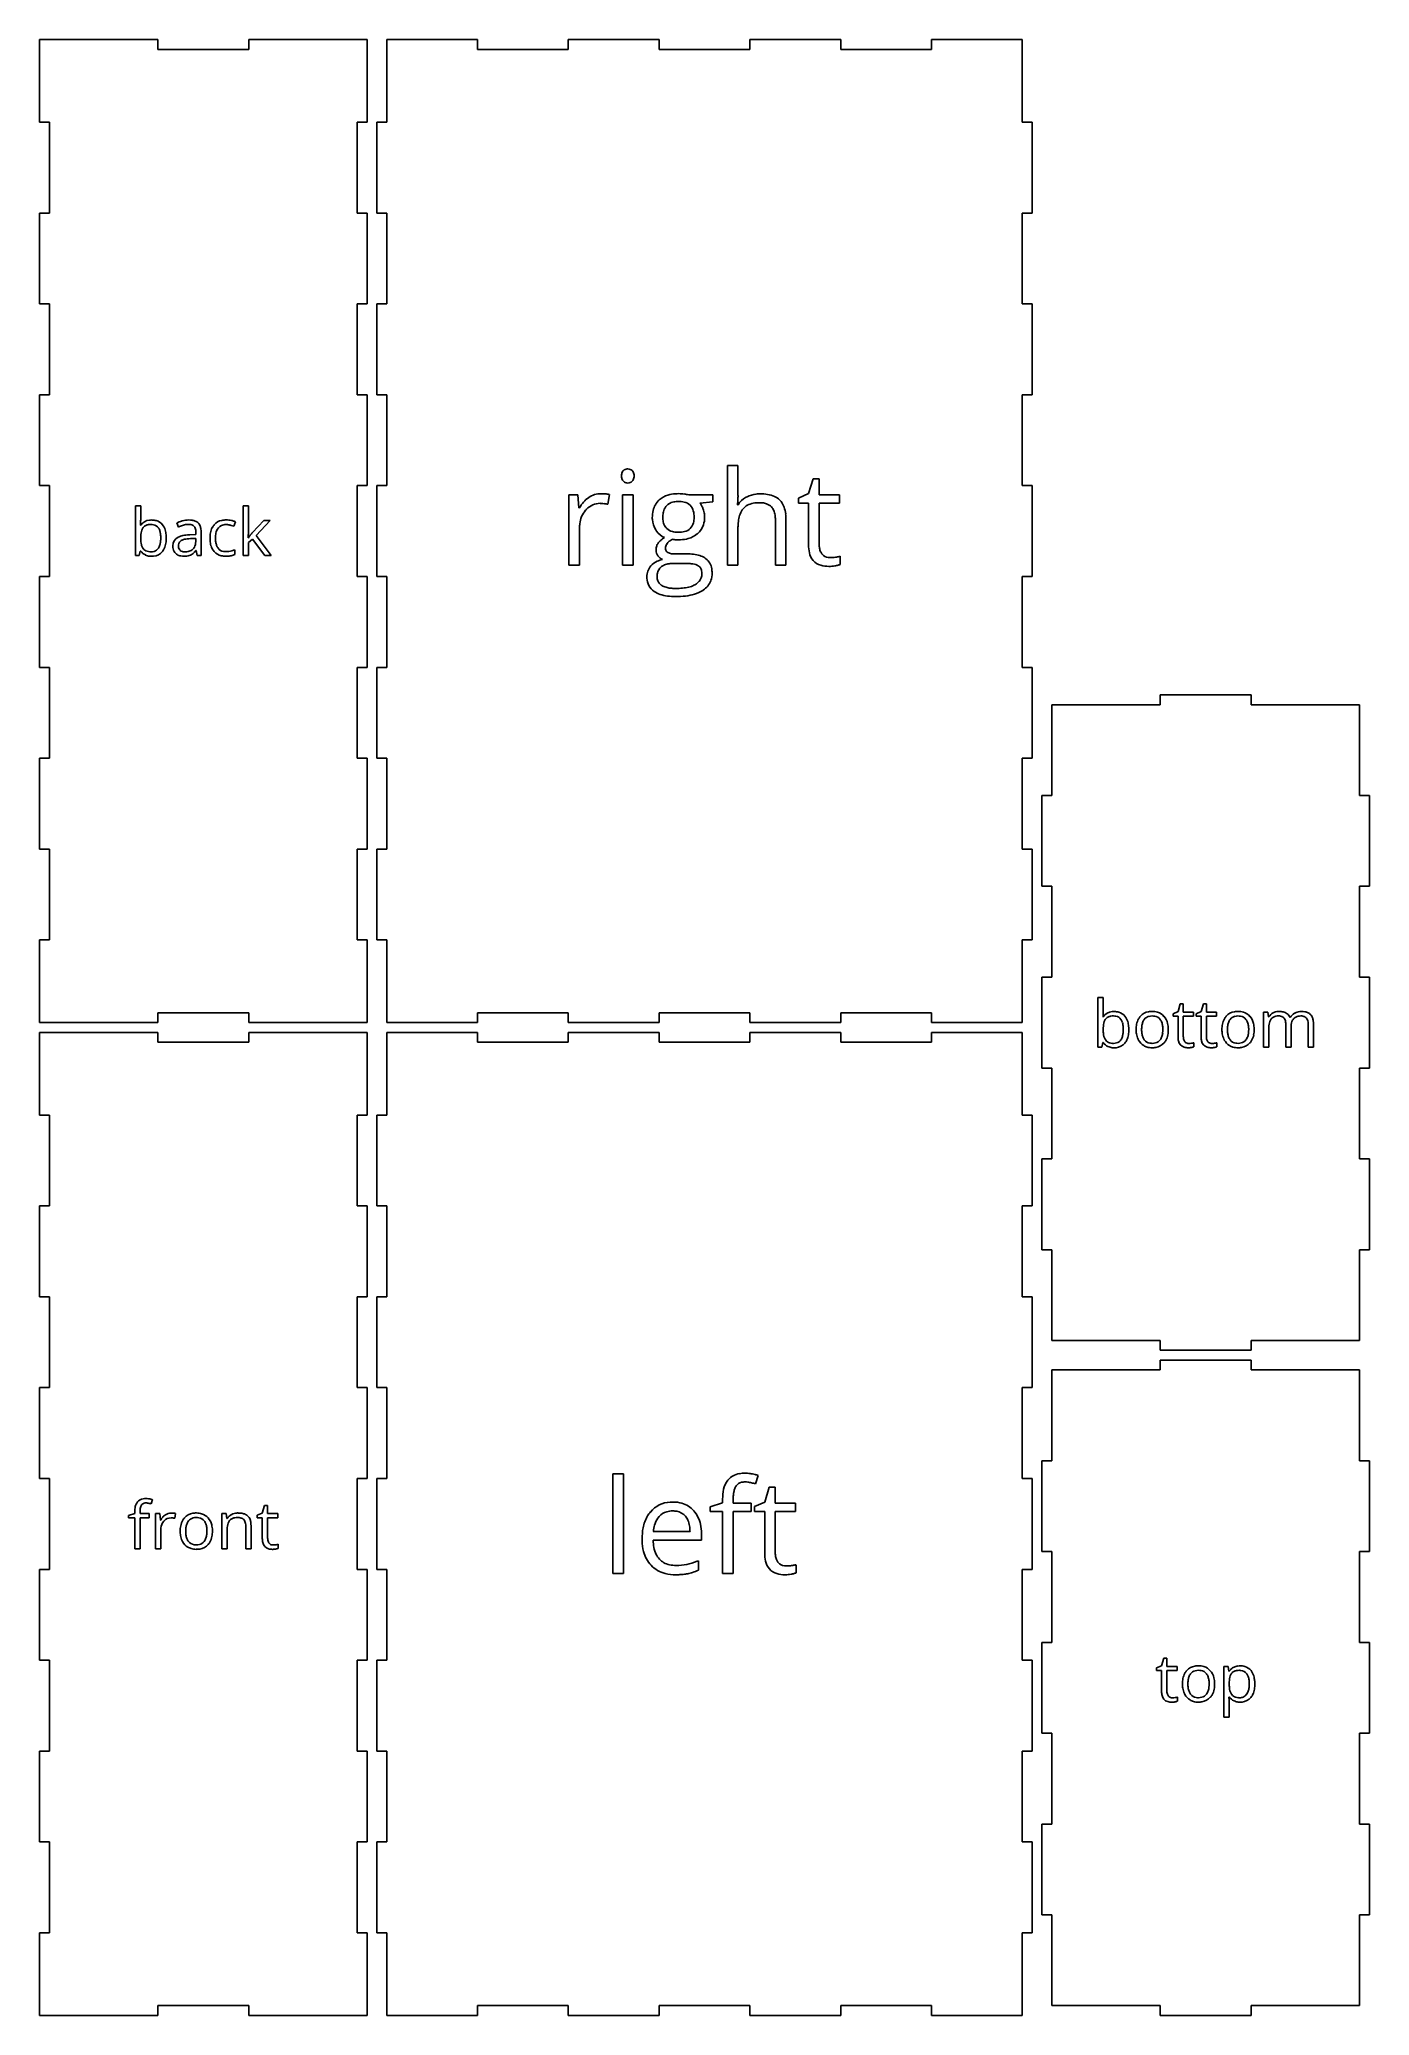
# Model space of a CAD drawing. Header units: millimetres. Extents: x 0 to 406, y 3 to 606.
import ezdxf

# ---------------------------------------------------------------- set-up
doc = ezdxf.new("R2010")
doc.units = ezdxf.units.MM

msp = doc.modelspace()

# ---------------------------------------------------------------- linework, layer by layer
at = {"layer": 'back_labelLayer'}
for p, q in [((29.27, 448.5), (29.27, 463.7)), ((29.27, 463.7), (30.89, 463.7)), ((30.89, 463.7), (30.89, 460)), ((42.42, 457.22), (41.92, 458.46)), ((59.79, 458.84), (59.29, 457.46)), ((62.17, 448.5), (62.17, 463.7)), ((62.17, 463.7), (63.77, 463.7)), ((63.77, 463.7), (63.77, 455.64)), ((65.05, 455.54), (68.51, 459.2)), ((70.43, 459.2), (66.09, 454.64)), ((68.51, 459.2), (70.43, 459.2)), ((30.81, 457.78), (30.89, 457.78)), ((45.91, 454.86), (47.72, 454.92)), ((47.69, 453.76), (46.06, 453.7)), ((47.69, 452.8), (47.69, 453.76)), ((47.72, 454.92), (47.72, 455.58)), ((49.31, 455.8), (49.31, 448.5)), ((63.69, 453.98), (63.77, 453.98)), ((64.99, 453.56), (63.77, 452.5)), ((63.77, 452.5), (63.77, 448.5)), ((68.77, 448.5), (64.99, 453.56)), ((66.09, 454.64), (70.73, 448.5)), ((30.43, 448.5), (29.27, 448.5)), ((30.77, 449.88), (30.43, 448.5)), ((30.89, 449.88), (30.77, 449.88)), ((47.78, 450.02), (47.71, 450.02)), ((48.11, 448.5), (47.78, 450.02)), ((49.31, 448.5), (48.11, 448.5)), ((59.63, 450.3), (59.63, 448.86)), ((63.77, 448.5), (62.17, 448.5)), ((70.73, 448.5), (68.77, 448.5))]:
    msp.add_line(p, q, dxfattribs=at)
for centre, radius, start, end in [((6.5, 459.66), 24.39, 355.72385, 358.1259), ((-2.91, 459.98), 33.8, 358.11232, 0.04844), ((33.91, 455.67), 3.69, 95.18351, 145.1109), ((34.24, 453.84), 5.54, 89.87435, 96.81452), ((34.3, 454.42), 4.95, 74.23934, 90.56238), ((34.62, 455.63), 3.71, 38.56314, 74.06703), ((45.47, 451.88), 7.47, 106.35686, 118.33497), ((45.79, 450.9), 8.51, 104.51619, 106.54897), ((45.56, 451.87), 7.51, 90.07145, 104.6521), ((45.59, 452.53), 6.85, 81.56798, 90.32489), ((45.98, 455.11), 4.24, 68.22734, 81.74941), ((46.53, 456.48), 2.76, 47.86834, 68.2934), ((46.62, 456.66), 2.57, 19.23309, 46.67413), ((56.48, 455.14), 4.2, 101.49129, 138.31339), ((56.99, 453.04), 6.36, 89.58919, 102.17878), ((57.02, 452.08), 7.32, 77.77024, 89.94753), ((56.89, 451.32), 8.09, 74.6797, 77.95785), ((57.63, 454.03), 5.28, 70.09453, 74.73866), ((58.35, 455.98), 3.21, 63.5034, 70.18612), ((58.69, 456.69), 2.41, 62.92823, 63.18844), ((10.66, 459.37), 20.22, 355.47152, 355.65297), ((43.38, 453.87), 12.49, 177.61767, 180.04256), ((41.61, 453.82), 10.72, 179.77627, 185.70752), ((39.62, 454.06), 8.73, 171.06679, 177.84568), ((37.38, 453.38), 6.47, 185.59246, 194.20509), ((36.01, 454.64), 5.07, 160.89262, 171.23345), ((33.85, 455.41), 2.78, 143.33824, 161.25599), ((33.33, 455.75), 2.16, 120.14029, 142.4249), ((33.64, 455.17), 2.82, 100.44693, 119.67008), ((33.98, 453.47), 4.56, 89.57312, 100.73241), ((34.04, 454.27), 3.75, 78.67812, 90.37497), ((34.36, 455.62), 2.36, 35.54084, 79.80113), ((34.09, 455.43), 2.69, 32.70347, 35.52413), ((33.37, 455.02), 3.52, 15.77792, 32.01515), ((31, 453.46), 5.99, 343.41714, 353.6369), ((31.04, 454.33), 5.95, 6.16486, 16.03965), ((27.43, 453.92), 9.58, 359.76809, 6.30953), ((27.72, 453.85), 9.29, 353.49349, 0.22056), ((33.78, 454.97), 4.78, 16.47093, 38.40752), ((32.5, 453.24), 6.14, 335.8306, 350.82548), ((31.35, 454.21), 7.32, 5.13385, 16.79735), ((29.19, 453.81), 9.5, 350.65629, 0.33803), ((28.29, 453.88), 10.41, 359.87794, 5.40936), ((43.53, 451.57), 2.81, 115.49046, 182.35681), ((44.93, 449), 5.74, 101.35682, 117.07987), ((47.18, 447.46), 10.86, 112.21223, 115.96409), ((44.17, 451.61), 1.73, 120.97341, 172.41798), ((46.11, 450.15), 7.97, 103.62265, 112.43201), ((44.58, 450.98), 2.49, 113.58864, 121.68046), ((45.18, 449.54), 4.05, 102.79956, 113.24332), ((46.06, 443.73), 11.13, 92.46963, 101.70649), ((45.49, 452.76), 5.28, 90.44845, 103.76656), ((45.91, 446.44), 7.23, 96.35454, 102.99531), ((46.45, 441.8), 11.9, 91.85648, 96.44783), ((45.46, 454.04), 4.01, 83.65063, 90.17533), ((46.38, 439.03), 15.83, 91.71645, 92.90962), ((45.63, 455.38), 2.65, 70.57162, 83.99289), ((45.97, 456.32), 1.65, 42.72956, 71.03804), ((45.83, 456.24), 1.81, 20.40943, 41.44793), ((44.83, 455.86), 2.88, 7.82727, 20.60415), ((43.57, 452.76), 4.12, 346.91776, 0.28245), ((43.07, 455.61), 4.66, 359.69333, 8.00356), ((42.52, 452.8), 5.16, 359.81747, 359.99941), ((45.13, 456.11), 4.16, 6.33791, 19.68155), ((42.93, 455.83), 6.38, 359.80266, 6.65837), ((61, 453.84), 8.94, 169.89785, 180.3689), ((61.85, 453.77), 9.8, 179.93884, 183.9815), ((59.21, 453.54), 7.15, 183.59138, 196.35395), ((57.88, 454.42), 5.78, 153.08751, 170.10514), ((56.7, 454.98), 4.47, 138.65501, 152.68535), ((62.69, 453.83), 8.96, 174.53097, 180.15496), ((61.58, 453.76), 7.85, 179.70414, 188.07437), ((59.19, 454.22), 5.44, 160.14185, 175.1368), ((58.75, 453.35), 4.99, 187.93153, 200.38853), ((56.66, 455.21), 2.72, 114.42658, 161.66328), ((56.91, 454.37), 3.6, 88.71939, 112.56677), ((56.99, 454.37), 3.59, 87.67499, 89.97492), ((56.93, 453.32), 4.65, 81.69102, 87.50792), ((56.64, 451.29), 6.7, 77.2999, 81.73453), ((56.24, 449.41), 8.61, 74.78015, 77.44977), ((56.62, 450.76), 7.21, 68.32944, 74.88313), ((11.08, 457.67), 52.74, 356.03291, 356.64428), ((-3.52, 458.65), 67.38, 356.02054, 356.05508), ((31.98, 456.45), 31.8, 356.6325, 357.491), ((44.56, 455.89), 19.21, 357.50419, 358.33068), ((52.97, 455.66), 10.8, 358.27389, 359.89273), ((71.6, 448.43), 9.6, 142.32339, 144.70752), ((76.71, 444.49), 16.05, 140.43311, 142.33658), ((83.37, 439.01), 24.68, 139.27989, 140.47033), ((91.07, 432.39), 34.83, 138.34177, 139.28771), ((33.81, 451.97), 3.59, 215.58503, 245.83616), ((34.67, 452.68), 3.67, 193.94303, 208.02184), ((33.58, 452.12), 2.44, 208.55363, 217.56051), ((33.49, 452.09), 2.35, 218.16905, 253.80471), ((34.08, 452.6), 4.28, 245.98019, 255.54556), ((33.93, 453.43), 3.77, 253.13824, 266.84833), ((34.22, 453.22), 4.92, 255.77554, 270.31854), ((34.05, 454.87), 5.21, 266.37757, 270.05105), ((34.09, 452.89), 3.23, 269.3869, 285.86305), ((34.26, 453.8), 5.5, 269.9226, 275.54817), ((34.52, 452.16), 3.84, 274.06401, 321.4081), ((34.33, 452.03), 2.33, 286.01629, 326.84974), ((33.17, 452.79), 3.72, 326.71051, 343.66618), ((33.96, 452.61), 4.56, 321.31613, 335.54363), ((44.8, 451.43), 4.08, 179.54573, 192.69494), ((43.43, 451.09), 2.66, 192.08276, 227.45208), ((43.5, 451.19), 2.79, 227.76893, 237.80502), ((43.74, 451.63), 3.29, 238.32731, 258.91836), ((44.98, 451.45), 2.56, 171.21219, 180.20582), ((44.74, 451.42), 2.32, 179.52657, 192.77872), ((43.95, 451.23), 1.51, 192.32645, 222.05799), ((43.9, 451.2), 1.44, 222.58046, 229.25462), ((44.09, 451.45), 1.76, 229.7837, 254.27244), ((44.09, 453.28), 4.97, 258.67196, 270.40475), ((44.36, 452.32), 2.68, 253.93967, 266.45337), ((44.13, 455.6), 7.3, 269.95389, 273.14911), ((44.44, 453.29), 3.65, 266.07823, 270.05906), ((44.48, 454.11), 4.46, 269.57921, 282.04135), ((44.25, 453.82), 5.51, 272.93352, 281.41391), ((44.6, 452.08), 3.74, 281.29794, 293.73138), ((44.8, 452.66), 2.98, 281.71209, 306.45939), ((44.87, 451.38), 2.99, 294.39327, 304.73716), ((44.95, 452.42), 2.71, 306.98808, 313.85599), ((44.08, 452.51), 4.37, 304.84854, 314.8531), ((44.93, 452.42), 2.71, 314.18921, 347.42698), ((42.43, 454.19), 6.72, 314.74451, 321.70717), ((56.86, 452.82), 4.69, 196.01666, 221.13493), ((56.39, 452.47), 4.11, 221.79763, 256.80205), ((57.22, 452.78), 3.36, 200.41836, 216.63925), ((56.58, 452.32), 2.57, 216.96952, 261.31031), ((56.87, 454.36), 6.06, 256.42438, 270.48899), ((56.87, 453.64), 3.92, 260.13595, 270.26921), ((56.85, 456.51), 6.79, 270.26584, 286.28914), ((56.93, 457.19), 8.89, 269.96551, 272.86431), ((57.07, 455.11), 6.8, 272.59804, 282.18785), ((57.54, 452.97), 4.61, 282.03443, 296.94545), ((56.44, 458.05), 8.38, 286.04606, 292.3654)]:
    msp.add_arc(centre, radius, start, end, dxfattribs=at)
at = {"layer": 'back_outsideCutPath'}
for p, q in [((0, 606), (0, 580.76)), ((8.41, 606), (0, 606)), ((36.14, 606), (8.41, 606)), ((36.14, 603), (36.14, 606)), ((63.86, 603), (36.14, 603)), ((100, 606), (63.86, 606)), ((63.86, 606), (63.86, 603)), ((100, 580.76), (100, 606)), ((0, 580.76), (3, 580.76)), ((3, 580.76), (3, 553.03)), ((97, 553.03), (97, 580.76)), ((97, 580.76), (100, 580.76)), ((3, 553.03), (0, 553.03)), ((0, 553.03), (0, 525.31)), ((100, 553.03), (97, 553.03)), ((100, 525.31), (100, 553.03)), ((0, 525.31), (3, 525.31)), ((3, 525.31), (3, 497.59)), ((97, 497.59), (97, 525.31)), ((97, 525.31), (100, 525.31)), ((3, 497.59), (0, 497.59)), ((0, 497.59), (0, 469.86)), ((100, 497.59), (97, 497.59)), ((100, 469.86), (100, 497.59)), ((0, 469.86), (3, 469.86)), ((3, 469.86), (3, 442.14)), ((97, 442.14), (97, 469.86)), ((97, 469.86), (100, 469.86)), ((3, 442.14), (0, 442.14)), ((0, 442.14), (0, 414.41)), ((100, 442.14), (97, 442.14)), ((100, 414.41), (100, 442.14)), ((0, 414.41), (3, 414.41)), ((3, 414.41), (3, 386.69)), ((97, 386.69), (97, 414.41)), ((97, 414.41), (100, 414.41)), ((3, 386.69), (0, 386.69)), ((0, 386.69), (0, 358.97)), ((100, 386.69), (97, 386.69)), ((100, 358.97), (100, 386.69)), ((0, 358.97), (3, 358.97)), ((3, 358.97), (3, 331.24)), ((97, 331.24), (97, 358.97)), ((97, 358.97), (100, 358.97)), ((3, 331.24), (0, 331.24)), ((0, 331.24), (0, 306)), ((100, 331.24), (97, 331.24)), ((100, 306), (100, 331.24)), ((36.14, 306), (36.14, 309)), ((36.14, 309), (63.86, 309)), ((63.86, 309), (63.86, 306)), ((0, 306), (36.14, 306)), ((63.86, 306), (91.59, 306)), ((91.59, 306), (100, 306))]:
    msp.add_line(p, q, dxfattribs=at)
at = {"layer": 'bottom_labelLayer'}
for p, q in [((323.1, 298.5), (323.1, 313.7)), ((323.1, 313.7), (324.72, 313.7)), ((324.72, 313.7), (324.72, 310)), ((324.64, 307.78), (324.72, 307.78)), ((346.02, 308.72), (347.55, 309.4)), ((346.02, 307.94), (346.02, 308.72)), ((347.55, 307.94), (346.02, 307.94)), ((347.55, 309.4), (348.24, 311.68)), ((347.55, 301.58), (347.55, 307.94)), ((348.24, 311.68), (349.17, 311.68)), ((349.17, 311.68), (349.17, 309.2)), ((349.17, 309.2), (352.28, 309.2)), ((352.28, 307.94), (349.17, 307.94)), ((349.17, 307.94), (349.17, 301.64)), ((352.28, 309.2), (352.28, 307.94)), ((353.08, 308.72), (354.61, 309.4)), ((353.08, 307.94), (353.08, 308.72)), ((354.61, 307.94), (353.08, 307.94)), ((354.61, 309.4), (355.3, 311.68)), ((354.61, 301.58), (354.61, 307.94)), ((355.3, 311.68), (356.23, 311.68)), ((356.23, 311.68), (356.23, 309.2)), ((356.23, 309.2), (359.34, 309.2)), ((359.34, 307.94), (356.23, 307.94)), ((356.23, 307.94), (356.23, 301.64)), ((359.34, 309.2), (359.34, 307.94)), ((373.64, 298.5), (373.64, 309.2)), ((373.64, 309.2), (374.96, 309.2)), ((374.96, 309.2), (375.22, 307.74)), ((375.22, 307.74), (375.3, 307.74)), ((381.74, 307.58), (381.82, 307.58)), ((375.26, 304.12), (375.26, 298.5)), ((380.45, 298.5), (380.45, 305.46)), ((382.07, 304.48), (382.07, 298.5)), ((387.28, 298.5), (387.28, 305.46)), ((388.9, 305.48), (388.9, 298.5)), ((324.26, 298.5), (323.1, 298.5)), ((324.6, 299.88), (324.26, 298.5)), ((324.72, 299.88), (324.6, 299.88)), ((352.36, 299.84), (352.36, 298.6)), ((359.42, 299.84), (359.42, 298.6)), ((375.26, 298.5), (373.64, 298.5)), ((382.07, 298.5), (380.45, 298.5)), ((388.9, 298.5), (387.28, 298.5))]:
    msp.add_line(p, q, dxfattribs=at)
for centre, radius, start, end in [((304.49, 309.37), 20.22, 355.47152, 355.65297), ((300.33, 309.66), 24.39, 355.72385, 358.1259), ((290.92, 309.98), 33.8, 358.11232, 0.04844), ((327.74, 305.67), 3.69, 95.18351, 145.1109), ((327.16, 305.75), 2.16, 120.14029, 142.4249), ((327.47, 305.17), 2.82, 100.44693, 119.67008), ((327.81, 303.47), 4.56, 89.57312, 100.73241), ((328.07, 303.84), 5.54, 89.87435, 96.81452), ((327.87, 304.27), 3.75, 78.67812, 90.37497), ((328.13, 304.42), 4.95, 74.23934, 90.56238), ((328.19, 305.62), 2.36, 35.54084, 79.80113), ((328.46, 305.63), 3.71, 38.56314, 74.06703), ((327.61, 304.97), 4.78, 16.47093, 38.40752), ((339.41, 304.95), 4.48, 138.17596, 150.22871), ((339.25, 305.07), 4.29, 99.17593, 137.98328), ((339.29, 305.4), 2.58, 103.46852, 142.31188), ((339.67, 303.1), 6.3, 89.73264, 100.07599), ((339.62, 304.16), 3.86, 89.48059, 103.88052), ((339.67, 303.93), 4.09, 79.34535, 90.3175), ((339.76, 303.95), 5.45, 73.52227, 90.56922), ((339.99, 305.32), 2.67, 37.95776, 80.40062), ((340.07, 305.11), 4.24, 41.14457, 73.21338), ((339.46, 304.59), 5.05, 13.50143, 41.07035), ((365.61, 304.95), 4.48, 138.17596, 150.22871), ((365.46, 305.07), 4.29, 99.17593, 137.98328), ((365.49, 305.4), 2.58, 103.46852, 142.31188), ((365.87, 303.1), 6.3, 89.73264, 100.07599), ((365.82, 304.16), 3.86, 89.48059, 103.88052), ((365.88, 303.93), 4.09, 79.34535, 90.3175), ((365.96, 303.95), 5.45, 73.52227, 90.56922), ((366.19, 305.32), 2.67, 37.95776, 80.40062), ((366.28, 305.11), 4.24, 41.14457, 73.21338), ((365.67, 304.59), 5.05, 13.50143, 41.07035), ((378.04, 306.12), 3.19, 117.12096, 149.54236), ((377.65, 305.81), 2.12, 123.70204, 142.30222), ((377.86, 305.44), 2.55, 101.15465, 123.06555), ((378.37, 305.55), 3.85, 93.83433, 117.50721), ((378.17, 304), 4.03, 89.55731, 101.48322), ((378.46, 304.75), 4.65, 89.96616, 94.28315), ((378.2, 304.23), 3.8, 85.52376, 90.07935), ((378.51, 304.09), 5.31, 77.55722, 90.55131), ((378.31, 305.33), 2.69, 72.36011, 85.9562), ((378.62, 306.27), 1.7, 41.06109, 72.89934), ((379, 306.21), 3.13, 52.70272, 78.00538), ((379.18, 306.54), 2.77, 22.20979, 51.49706), ((384.76, 305.9), 3.38, 119.40418, 150.18287), ((384.45, 305.78), 2.15, 122.35973, 140.28841), ((385.13, 305.33), 4.07, 118.2585, 120.06304), ((385.13, 305.29), 4.1, 95.86351, 117.96932), ((384.69, 305.35), 2.63, 101.00322, 121.78405), ((385, 303.85), 4.17, 89.56215, 101.29615), ((385.27, 304.28), 5.12, 89.91969, 96.26176), ((385.04, 304.26), 3.76, 85.81445, 90.06853), ((385.31, 303.76), 5.64, 79.93611, 90.38036), ((385.14, 305.33), 2.69, 72.63954, 86.25681), ((385.45, 306.26), 1.71, 41.04081, 73.17926), ((385.69, 305.8), 3.57, 62.97234, 80.1665), ((386.08, 306.6), 2.67, 44.22902, 62.62291), ((385.97, 306.55), 2.79, 19.56121, 43.31613), ((337.21, 303.87), 12.49, 177.61767, 180.04256), ((335.44, 303.82), 10.72, 179.77627, 185.70752), ((333.45, 304.06), 8.73, 171.06679, 177.84568), ((331.21, 303.38), 6.47, 185.59246, 194.20509), ((329.84, 304.64), 5.07, 160.89262, 171.23345), ((328.51, 302.68), 3.67, 193.94303, 208.02184), ((327.68, 305.41), 2.78, 143.33824, 161.25599), ((327.92, 305.43), 2.69, 32.70347, 35.52413), ((327, 302.79), 3.72, 326.71051, 343.66618), ((327.2, 305.02), 3.52, 15.77792, 32.01515), ((324.83, 303.46), 5.99, 343.41714, 353.6369), ((324.87, 304.33), 5.95, 6.16486, 16.03965), ((321.56, 303.85), 9.29, 353.49349, 0.22056), ((321.27, 303.92), 9.58, 359.76809, 6.30953), ((326.33, 303.24), 6.14, 335.8306, 350.82548), ((325.18, 304.21), 7.32, 5.13385, 16.79735), ((323.02, 303.81), 9.5, 350.65629, 0.33803), ((322.12, 303.88), 10.41, 359.87794, 5.40936), ((343.18, 303.92), 8.42, 169.2443, 180.38808), ((342.87, 303.83), 8.11, 179.77447, 189.09328), ((340.79, 303.48), 6, 188.91025, 205.31715), ((340.32, 304.48), 5.5, 150.71116, 169.46954), ((345.01, 303.9), 8.57, 173.00861, 180.24637), ((344.65, 303.82), 8.21, 179.70596, 187.91608), ((341.91, 304.29), 5.44, 162.0653, 173.16748), ((341.64, 303.39), 5.17, 187.76393, 200.09769), ((339.92, 304.96), 3.35, 142.90256, 162.37497), ((339.98, 302.78), 3.4, 200.08459, 216.91315), ((339.44, 304.93), 3.34, 20.02571, 37.43506), ((339.31, 302.83), 3.48, 323.00893, 342.63905), ((337.79, 304.33), 5.1, 7.744, 20.06902), ((337.32, 303.48), 5.58, 342.36157, 353.75375), ((334.83, 303.9), 8.09, 359.70755, 7.89728), ((334.37, 303.83), 8.54, 353.53632, 0.20141), ((339.04, 303.24), 5.5, 330.2507, 349.41165), ((337.11, 303.97), 7.48, 1.12773, 13.88), ((336.22, 303.81), 8.37, 349.17619, 0.38626), ((335.08, 303.86), 9.51, 359.99186, 1.54194), ((352.65, 301.52), 5.1, 179.35511, 192.84776), ((352.44, 301.62), 3.26, 179.64168, 189.75056), ((359.71, 301.52), 5.1, 179.35511, 192.84776), ((359.5, 301.62), 3.26, 179.64168, 189.75056), ((369.38, 303.92), 8.42, 169.2443, 180.38808), ((369.07, 303.83), 8.11, 179.77447, 189.09328), ((366.99, 303.48), 6, 188.91025, 205.31715), ((366.52, 304.48), 5.5, 150.71116, 169.46954), ((371.21, 303.9), 8.57, 173.00861, 180.24637), ((370.85, 303.82), 8.21, 179.70596, 187.91608), ((368.11, 304.29), 5.44, 162.0653, 173.16748), ((367.84, 303.39), 5.17, 187.76393, 200.09769), ((366.12, 304.96), 3.35, 142.90256, 162.37497), ((366.18, 302.78), 3.4, 200.08459, 216.91315), ((365.64, 304.93), 3.34, 20.02571, 37.43506), ((365.51, 302.83), 3.48, 323.00893, 342.63905), ((363.99, 304.33), 5.1, 7.744, 20.06902), ((363.52, 303.48), 5.58, 342.36157, 353.75375), ((361.03, 303.9), 8.09, 359.70755, 7.89728), ((360.58, 303.83), 8.54, 353.53632, 0.20141), ((365.24, 303.24), 5.5, 330.2507, 349.41165), ((363.31, 303.97), 7.48, 1.12773, 13.88), ((362.42, 303.81), 8.37, 349.17619, 0.38626), ((361.28, 303.86), 9.51, 359.99186, 1.54194), ((383.41, 304.26), 8.15, 171.30421, 178.35015), ((386.54, 304.12), 11.29, 178.09761, 180.02529), ((380.12, 304.77), 4.82, 161.02347, 171.44689), ((378.14, 305.48), 2.72, 143.07697, 161.39139), ((378.41, 306.12), 1.96, 20.70715, 40.02174), ((377.43, 305.75), 3, 7.98646, 20.79498), ((375.67, 305.49), 4.78, 359.69482, 8.14715), ((389.2, 304.52), 7.13, 172.37767, 180.18295), ((390.94, 304.48), 8.87, 179.89322, 180.00075), ((386.5, 304.89), 4.4, 160.87316, 172.52725), ((384.88, 305.47), 2.68, 140.97653, 161.16994), ((385.23, 306.12), 1.96, 20.70715, 40.02174), ((384.26, 305.75), 3, 7.98646, 20.79498), ((382.5, 305.49), 4.78, 359.69482, 8.14715), ((384.27, 305.91), 4.6, 7.50419, 19.96454), ((381.46, 305.52), 7.44, 359.71075, 7.69071), ((327.64, 301.97), 3.59, 215.58503, 245.83616), ((327.41, 302.12), 2.44, 208.55363, 217.56051), ((327.32, 302.09), 2.35, 218.16905, 253.80471), ((327.91, 302.6), 4.28, 245.98019, 255.54556), ((327.76, 303.43), 3.77, 253.13824, 266.84833), ((328.05, 303.22), 4.92, 255.77554, 270.31854), ((327.88, 304.87), 5.21, 266.37757, 270.05105), ((327.92, 302.89), 3.23, 269.3869, 285.86305), ((328.09, 303.8), 5.5, 269.9226, 275.54817), ((328.35, 302.16), 3.84, 274.06401, 321.4081), ((328.16, 302.03), 2.33, 286.01629, 326.84974), ((327.79, 302.61), 4.56, 321.31613, 335.54363), ((340.17, 303.22), 5.33, 205.65598, 208.4461), ((339.37, 302.73), 4.39, 207.7947, 238.6758), ((339.42, 302.84), 4.51, 238.81154, 253.24285), ((339.37, 302.35), 2.66, 217.30095, 261.70991), ((339.59, 303.51), 5.21, 253.5437, 270.41824), ((339.65, 303.69), 4.03, 260.50331, 270.24769), ((339.66, 304.6), 6.29, 269.75028, 279.80332), ((339.71, 303.43), 3.77, 269.44816, 284.72556), ((340.01, 302.32), 2.62, 284.56624, 322.63339), ((340.06, 302.67), 4.32, 278.89592, 317.99791), ((339.91, 302.79), 4.52, 318.14397, 329.75663), ((350.09, 300.83), 2.45, 190.38177, 253.87724), ((351.29, 301.42), 2.09, 189.54797, 205.78734), ((350.81, 301.2), 1.57, 206.12941, 221.4084), ((350.59, 302.54), 4.23, 253.78479, 270.88525), ((350.76, 301.16), 1.51, 221.59491, 262.35053), ((350.89, 301.81), 2.17, 261.32662, 270.19128), ((350.66, 302.46), 4.16, 270.00336, 270.76063), ((350.63, 303.36), 5.05, 270.89325, 275.5484), ((350.9, 304.97), 5.32, 269.88034, 278.30282), ((350.45, 305.32), 7.03, 275.52601, 279.29397), ((350.61, 304.37), 6.06, 279.18621, 280.11426), ((350.95, 304.56), 4.91, 278.4159, 279.00766), ((350.88, 302.9), 4.56, 280.007, 283.37354), ((350.36, 308.37), 8.77, 278.95897, 280.51039), ((351.29, 301.2), 2.82, 283.30699, 288.11976), ((350.93, 305.31), 5.66, 280.48475, 282.62685), ((351.43, 303.1), 3.39, 282.58762, 285.57953), ((351.68, 300.04), 1.59, 287.98884, 295.3048), ((351.68, 302.17), 2.43, 285.72319, 286.25667), ((357.15, 300.83), 2.45, 190.38177, 253.87724), ((358.35, 301.42), 2.09, 189.54797, 205.78734), ((357.87, 301.2), 1.57, 206.12941, 221.4084), ((357.65, 302.54), 4.23, 253.78479, 270.88525), ((357.82, 301.16), 1.51, 221.59491, 262.35053), ((357.95, 301.81), 2.17, 261.32662, 270.19128), ((357.72, 302.46), 4.16, 270.00336, 270.76063), ((357.69, 303.36), 5.05, 270.89325, 275.5484), ((357.96, 304.97), 5.32, 269.88034, 278.30282), ((357.51, 305.32), 7.03, 275.52601, 279.29397), ((357.67, 304.37), 6.06, 279.18621, 280.11426), ((358.01, 304.56), 4.91, 278.4159, 279.00766), ((357.95, 302.9), 4.56, 280.007, 283.37354), ((357.42, 308.37), 8.77, 278.95897, 280.51039), ((358.35, 301.2), 2.82, 283.30699, 288.11976), ((357.99, 305.31), 5.66, 280.48475, 282.62685), ((358.49, 303.1), 3.39, 282.58762, 285.57953), ((358.74, 300.04), 1.59, 287.98884, 295.3048), ((358.74, 302.17), 2.43, 285.72319, 286.25667), ((366.37, 303.22), 5.33, 205.65598, 208.4461), ((365.57, 302.73), 4.39, 207.7947, 238.6758), ((365.62, 302.84), 4.51, 238.81154, 253.24285), ((365.57, 302.35), 2.66, 217.30095, 261.70991), ((365.8, 303.51), 5.21, 253.5437, 270.41824), ((365.86, 303.69), 4.03, 260.50331, 270.24769), ((365.86, 304.6), 6.29, 269.75028, 279.80332), ((365.91, 303.43), 3.77, 269.44816, 284.72556), ((366.21, 302.32), 2.62, 284.56624, 322.63339), ((366.26, 302.67), 4.32, 278.89592, 317.99791), ((366.11, 302.79), 4.52, 318.14397, 329.75663)]:
    msp.add_arc(centre, radius, start, end, dxfattribs=at)
at = {"layer": 'bottom_outsideCutPath'}
for p, q in [((369.86, 406), (342.14, 406)), ((342.14, 406), (342.14, 403)), ((369.86, 403), (369.86, 406)), ((309, 403), (309, 375.31)), ((314.41, 403), (309, 403)), ((342.14, 403), (314.41, 403)), ((403, 403), (369.86, 403)), ((403, 375.31), (403, 403)), ((309, 375.31), (306, 375.31)), ((306, 375.31), (306, 347.59)), ((406, 375.31), (403, 375.31)), ((406, 347.59), (406, 375.31)), ((306, 347.59), (309, 347.59)), ((309, 347.59), (309, 319.86)), ((403, 319.86), (403, 347.59)), ((403, 347.59), (406, 347.59)), ((309, 319.86), (306, 319.86)), ((306, 319.86), (306, 292.14)), ((406, 319.86), (403, 319.86)), ((406, 292.14), (406, 319.86)), ((306, 292.14), (309, 292.14)), ((309, 292.14), (309, 264.41)), ((403, 264.41), (403, 292.14)), ((403, 292.14), (406, 292.14)), ((309, 264.41), (306, 264.41)), ((306, 264.41), (306, 236.69)), ((406, 264.41), (403, 264.41)), ((406, 236.69), (406, 264.41)), ((306, 236.69), (309, 236.69)), ((309, 236.69), (309, 209)), ((403, 209), (403, 236.69)), ((403, 236.69), (406, 236.69)), ((309, 209), (342.14, 209)), ((342.14, 209), (342.14, 206)), ((342.14, 206), (369.86, 206)), ((369.86, 206), (369.86, 209)), ((369.86, 209), (397.59, 209)), ((397.59, 209), (403, 209))]:
    msp.add_line(p, q, dxfattribs=at)
at = {"layer": 'front_labelLayer'}
for p, q in [((29.09, 156.21), (29.09, 156.8)), ((30.71, 156.84), (30.71, 156.15)), ((34.53, 160.41), (34.11, 159.11)), ((68.02, 156.34), (68.71, 158.63)), ((68.71, 158.63), (69.64, 158.63)), ((69.64, 158.63), (69.64, 156.15)), ((27.17, 155.62), (29.09, 156.21)), ((27.17, 154.89), (27.17, 155.62)), ((29.09, 154.89), (27.17, 154.89)), ((29.09, 145.45), (29.09, 154.89)), ((30.71, 156.15), (33.43, 156.15)), ((33.43, 154.89), (30.71, 154.89)), ((30.71, 154.89), (30.71, 145.45)), ((33.43, 156.15), (33.43, 154.89)), ((35.39, 145.45), (35.39, 156.15)), ((35.39, 156.15), (36.72, 156.15)), ((36.72, 156.15), (36.91, 154.17)), ((36.91, 154.17), (36.99, 154.17)), ((37.01, 151.19), (37.01, 145.45)), ((41.55, 156.23), (41.32, 154.72)), ((55.63, 145.45), (55.63, 156.15)), ((55.63, 156.15), (56.95, 156.15)), ((56.95, 156.15), (57.21, 154.68)), ((57.21, 154.68), (57.29, 154.68)), ((57.25, 151.06), (57.25, 145.45)), ((62.95, 145.45), (62.95, 152.37)), ((64.58, 152.43), (64.58, 145.45)), ((66.49, 155.67), (68.02, 156.34)), ((66.49, 154.89), (66.49, 155.67)), ((68.02, 154.89), (66.49, 154.89)), ((68.02, 148.52), (68.02, 154.89)), ((69.64, 156.15), (72.75, 156.15)), ((72.75, 154.89), (69.64, 154.89)), ((69.64, 154.89), (69.64, 148.59)), ((72.75, 156.15), (72.75, 154.89)), ((30.71, 145.45), (29.09, 145.45)), ((37.01, 145.45), (35.39, 145.45)), ((57.25, 145.45), (55.63, 145.45)), ((64.58, 145.45), (62.95, 145.45)), ((72.83, 146.78), (72.83, 145.54))]:
    msp.add_line(p, q, dxfattribs=at)
for centre, radius, start, end in [((35.66, 156.88), 6.57, 167.5776, 180.65867), ((32.57, 157.6), 3.4, 141.7434, 168.23221), ((32.06, 157.86), 2.84, 98.25515, 139.62033), ((36.27, 156.94), 5.56, 171.6528, 178.43834), ((38.36, 156.85), 7.65, 178.19737, 180.02317), ((34.05, 157.27), 3.31, 161.84378, 171.78468), ((32.69, 157.73), 1.88, 145.06887, 162.18019), ((32.29, 157.98), 1.4, 102.76774, 144.33802), ((32.51, 155.82), 4.93, 89.6697, 99.93144), ((32.49, 157.23), 2.19, 89.48594, 103.41971), ((32.49, 155.93), 3.49, 83.07604, 89.79272), ((32.51, 155.53), 5.22, 81.56408, 89.70176), ((32.28, 154.21), 5.21, 76.51834, 83.0217), ((32.14, 152.97), 7.81, 75.97398, 81.65649), ((31.67, 151.62), 7.87, 71.96134, 76.59185), ((31.51, 150.36), 10.49, 73.29638, 76.0946), ((41.76, 151.48), 5.47, 139.41393, 150.60329), ((41.93, 151.2), 4.92, 173.69079, 180.08825), ((40.72, 151.38), 3.7, 138.95758, 174.54223), ((40.78, 152.32), 4.18, 124.23216, 139.41609), ((40.82, 151.29), 3.84, 135.62086, 138.83781), ((40.13, 152.06), 2.81, 89.63353, 137.08808), ((40.25, 153.11), 3.23, 89.67967, 124.44056), ((40.15, 151.07), 3.8, 87.34374, 89.96598), ((40.29, 148.9), 7.44, 84.99229, 90.12809), ((40.08, 149.9), 4.98, 81.58843, 87.19164), ((39.77, 147.75), 7.14, 77.44538, 81.63601), ((40.46, 150.91), 5.43, 78.48919, 85.0266), ((51.37, 150.86), 8.42, 169.2443, 180.38808), ((51.06, 150.78), 8.11, 179.77447, 189.09328), ((48.51, 151.43), 5.5, 150.71116, 169.46954), ((47.6, 151.9), 4.48, 138.17596, 150.22871), ((47.45, 152.01), 4.29, 99.17593, 137.98328), ((53.2, 150.84), 8.57, 173.00861, 180.24637), ((52.84, 150.77), 8.21, 179.70596, 187.91608), ((50.1, 151.24), 5.44, 162.0653, 173.16748), ((48.12, 151.9), 3.35, 142.90256, 162.37497), ((47.49, 152.34), 2.58, 103.46852, 142.31188), ((47.87, 150.05), 6.3, 89.73264, 100.07599), ((47.81, 151.11), 3.86, 89.48059, 103.88052), ((47.87, 150.88), 4.09, 79.34535, 90.3175), ((47.95, 150.9), 5.45, 73.52227, 90.56922), ((48.18, 152.27), 2.67, 37.95776, 80.40062), ((48.27, 152.06), 4.24, 41.14457, 73.21338), ((47.63, 151.88), 3.34, 20.02571, 37.43506), ((45.98, 151.27), 5.1, 7.744, 20.06902), ((43.02, 150.85), 8.09, 359.70755, 7.89728), ((42.57, 150.78), 8.54, 353.53632, 0.20141), ((47.66, 151.53), 5.05, 13.50143, 41.07035), ((45.3, 150.92), 7.48, 1.12773, 13.88), ((44.41, 150.75), 8.37, 349.17619, 0.38626), ((43.27, 150.81), 9.51, 359.99186, 1.54194), ((67.64, 151.07), 10.39, 178.08104, 180.02366), ((64.91, 151.19), 7.66, 171.17659, 178.32176), ((60.06, 152.93), 3.28, 116.94429, 147.65256), ((61.91, 151.67), 4.61, 159.95343, 171.38011), ((60.07, 152.36), 2.65, 140.15191, 160.31465), ((59.76, 152.57), 2.29, 118.54395, 139.1927), ((60.4, 152.36), 3.95, 115.80725, 117.60677), ((60.11, 151.88), 3.05, 100.11763, 118.16026), ((60.58, 151.95), 4.39, 94.32267, 115.54545), ((60.46, 150.06), 4.91, 89.5933, 100.37179), ((60.68, 151.04), 5.31, 89.95788, 94.71092), ((60.5, 150.67), 4.3, 84.01975, 90.15109), ((60.73, 149.94), 6.4, 80.55855, 90.35382), ((60.67, 152.05), 2.9, 71.08279, 84.3691), ((61.03, 153.07), 1.83, 43.3791, 71.53861), ((61.13, 152.26), 4.05, 65.10943, 80.76382), ((60.93, 153.02), 1.93, 22.70245, 42.34195), ((60.07, 152.67), 2.86, 8.49312, 22.658), ((61.6, 153.3), 2.91, 46.55845, 64.87823), ((58.37, 152.4), 4.58, 359.67143, 8.68772), ((61.63, 153.41), 2.81, 19.38488, 45.59971), ((60.01, 152.8), 4.55, 6.96336, 19.83633), ((57.5, 152.46), 7.07, 359.76314, 7.21157), ((48.98, 150.42), 6, 188.91025, 205.31715), ((48.36, 150.17), 5.33, 205.65598, 208.4461), ((47.56, 149.67), 4.39, 207.7947, 238.6758), ((49.83, 150.33), 5.17, 187.76393, 200.09769), ((48.17, 149.73), 3.4, 200.08459, 216.91315), ((47.62, 149.79), 4.51, 238.81154, 253.24285), ((47.57, 149.29), 2.66, 217.30095, 261.70991), ((47.79, 150.46), 5.21, 253.5437, 270.41824), ((47.85, 150.63), 4.03, 260.50331, 270.24769), ((47.85, 151.55), 6.29, 269.75028, 279.80332), ((47.9, 150.37), 3.77, 269.44816, 284.72556), ((48.2, 149.27), 2.62, 284.56624, 322.63339), ((48.26, 149.61), 4.32, 278.89592, 317.99791), ((47.5, 149.77), 3.48, 323.00893, 342.63905), ((45.51, 150.42), 5.58, 342.36157, 353.75375), ((48.1, 149.74), 4.52, 318.14397, 329.75663), ((47.23, 150.19), 5.5, 330.2507, 349.41165), ((73.12, 148.47), 5.1, 179.35511, 192.84776), ((70.56, 147.77), 2.45, 190.38177, 253.87724), ((72.91, 148.57), 3.26, 179.64168, 189.75056), ((71.76, 148.37), 2.09, 189.54797, 205.78734), ((71.28, 148.15), 1.57, 206.12941, 221.4084), ((71.06, 149.48), 4.23, 253.78479, 270.88525), ((71.23, 148.11), 1.51, 221.59491, 262.35053), ((71.36, 148.76), 2.17, 261.32662, 270.19128), ((71.13, 149.41), 4.16, 270.00336, 270.76063), ((71.1, 150.3), 5.05, 270.89325, 275.5484), ((71.37, 151.91), 5.32, 269.88034, 278.30282), ((70.92, 152.27), 7.03, 275.52601, 279.29397), ((71.08, 151.32), 6.06, 279.18621, 280.11426), ((71.42, 151.51), 4.91, 278.4159, 279.00766), ((71.35, 149.84), 4.56, 280.007, 283.37354), ((70.83, 155.32), 8.77, 278.95897, 280.51039), ((71.76, 148.15), 2.82, 283.30699, 288.11976), ((71.4, 152.26), 5.66, 280.48475, 282.62685), ((71.9, 150.04), 3.39, 282.58762, 285.57953), ((72.15, 146.99), 1.59, 287.98884, 295.3048), ((72.15, 149.12), 2.43, 285.72319, 286.25667)]:
    msp.add_arc(centre, radius, start, end, dxfattribs=at)
at = {"layer": 'front_outsideCutPath'}
for p, q in [((0, 303), (0, 277.76)), ((8.41, 303), (0, 303)), ((36.14, 303), (8.41, 303)), ((36.14, 300), (36.14, 303)), ((100, 303), (63.86, 303)), ((63.86, 303), (63.86, 300)), ((100, 277.76), (100, 303)), ((63.86, 300), (36.14, 300)), ((0, 277.76), (3, 277.76)), ((3, 277.76), (3, 250.03)), ((97, 250.03), (97, 277.76)), ((97, 277.76), (100, 277.76)), ((3, 250.03), (0, 250.03)), ((0, 250.03), (0, 222.31)), ((100, 250.03), (97, 250.03)), ((100, 222.31), (100, 250.03)), ((0, 222.31), (3, 222.31)), ((3, 222.31), (3, 194.59)), ((97, 194.59), (97, 222.31)), ((97, 222.31), (100, 222.31)), ((3, 194.59), (0, 194.59)), ((0, 194.59), (0, 166.86)), ((100, 194.59), (97, 194.59)), ((100, 166.86), (100, 194.59)), ((0, 166.86), (3, 166.86)), ((3, 166.86), (3, 139.14)), ((97, 139.14), (97, 166.86)), ((97, 166.86), (100, 166.86)), ((3, 139.14), (0, 139.14)), ((0, 139.14), (0, 111.41)), ((100, 139.14), (97, 139.14)), ((100, 111.41), (100, 139.14)), ((0, 111.41), (3, 111.41)), ((3, 111.41), (3, 83.69)), ((97, 83.69), (97, 111.41)), ((97, 111.41), (100, 111.41)), ((3, 83.69), (0, 83.69)), ((0, 83.69), (0, 55.97)), ((100, 83.69), (97, 83.69)), ((100, 55.97), (100, 83.69)), ((0, 55.97), (3, 55.97)), ((3, 55.97), (3, 28.24)), ((97, 28.24), (97, 55.97)), ((97, 55.97), (100, 55.97)), ((3, 28.24), (0, 28.24)), ((0, 28.24), (0, 3)), ((100, 28.24), (97, 28.24)), ((100, 3), (100, 28.24)), ((0, 3), (36.14, 3)), ((36.14, 3), (36.14, 6)), ((36.14, 6), (63.86, 6)), ((63.86, 6), (63.86, 3)), ((63.86, 3), (91.59, 3)), ((91.59, 3), (100, 3))]:
    msp.add_line(p, q, dxfattribs=at)
at = {"layer": 'left_labelLayer'}
for p, q in [((175.02, 137.89), (175.02, 168.28)), ((175.02, 168.28), (178.26, 168.28)), ((178.26, 168.28), (178.26, 137.89)), ((219.42, 167.81), (218.58, 165.22)), ((221.37, 159.69), (222.74, 164.26)), ((222.74, 164.26), (224.61, 164.26)), ((224.61, 164.26), (224.61, 159.3)), ((204.71, 158.24), (208.54, 159.42)), ((204.71, 156.78), (204.71, 158.24)), ((208.54, 159.42), (208.54, 160.61)), ((211.78, 160.69), (211.78, 159.3)), ((211.78, 159.3), (217.23, 159.3)), ((217.23, 159.3), (217.23, 156.78)), ((218.3, 158.34), (221.37, 159.69)), ((218.3, 156.78), (218.3, 158.34)), ((224.61, 159.3), (230.82, 159.3)), ((230.82, 159.3), (230.82, 156.78)), ((208.54, 156.78), (204.71, 156.78)), ((208.54, 137.89), (208.54, 156.78)), ((217.23, 156.78), (211.78, 156.78)), ((211.78, 156.78), (211.78, 137.89)), ((221.37, 156.78), (218.3, 156.78)), ((221.37, 144.05), (221.37, 156.78)), ((230.82, 156.78), (224.61, 156.78)), ((224.61, 156.78), (224.61, 144.18)), ((202.05, 148.01), (187.31, 148.01)), ((187.38, 150.65), (198.58, 150.65)), ((202.05, 150.06), (202.05, 148.01)), ((201.13, 141.78), (201.13, 138.89)), ((230.98, 140.57), (230.98, 138.09)), ((178.26, 137.89), (175.02, 137.89)), ((211.78, 137.89), (208.54, 137.89))]:
    msp.add_line(p, q, dxfattribs=at)
for centre, radius, start, end in [((221.68, 160.76), 13.14, 167.5776, 180.65867), ((215.5, 162.2), 6.8, 141.74338, 168.23221), ((214.49, 162.72), 5.69, 98.25515, 139.62034), ((218.46, 161.54), 6.62, 161.84375, 171.78469), ((215.73, 162.45), 3.75, 145.06886, 162.18018), ((214.94, 162.96), 2.81, 102.76773, 144.33803), ((215.37, 158.64), 9.85, 89.66969, 99.93143), ((215.33, 161.45), 4.37, 89.48592, 103.41975), ((215.35, 158.85), 6.97, 83.07608, 89.7927), ((215.38, 158.06), 10.44, 81.56409, 89.70174), ((214.92, 155.43), 10.42, 76.51835, 83.02168), ((214.64, 152.94), 15.61, 75.97399, 81.65647), ((213.7, 150.25), 15.74, 71.96132, 76.59183), ((213.38, 147.71), 20.99, 73.29637, 76.0946), ((192.91, 151.36), 8.31, 92.47626, 140.53864), ((193.24, 150.58), 6.39, 89.44222, 106.20897), ((193.33, 148.23), 11.46, 89.96382, 93.91762), ((193.34, 150.31), 6.66, 79.64686, 90.29101), ((193.44, 149.81), 9.88, 74.21259, 90.54501), ((193.81, 152.48), 4.44, 40.08229, 80.62432), ((194.05, 152.09), 7.52, 41.20647, 74.02327), ((192.88, 151.08), 9.07, 11.59942, 41.1496), ((227.09, 160.69), 15.31, 178.1973, 180.02319), ((222.9, 160.87), 11.12, 171.65277, 178.43835), ((200.97, 148.53), 17.02, 168.95393, 180.38434), ((195.41, 149.67), 11.35, 149.40711, 169.18537), ((193.86, 150.49), 9.6, 140.1056, 148.90674), ((199.58, 149.53), 12.25, 172.15451, 174.76153), ((196.79, 149.98), 9.42, 160.33533, 172.53152), ((193.96, 151.02), 6.4, 138.09947, 160.58663), ((192.86, 151.99), 4.94, 106.46571, 137.91764), ((193.35, 152.14), 5.02, 23.48214, 39.70721), ((191.48, 151.35), 7.05, 8.73422, 23.2772), ((187.53, 150.71), 11.05, 359.67452, 8.92245), ((188.86, 150.15), 13.2, 359.61478, 12.03364), ((202.47, 148.42), 18.52, 179.98869, 181.79913), ((198.3, 148.18), 14.35, 181.35746, 194.49199), ((200.32, 148.27), 13.01, 181.14471, 190.80071), ((195.73, 147.36), 8.33, 190.60057, 206.02753), ((193.66, 146.91), 9.54, 194.08772, 223.05382), ((193.16, 146.54), 8.92, 223.54658, 256.1957), ((193.7, 146.4), 6.09, 206.29502, 222.5558), ((193.52, 146.31), 5.89, 223.06451, 258.14013), ((194.23, 149.26), 8.93, 257.53119, 270.43194), ((194.24, 157.46), 17.12, 270.1984, 292.20904), ((193.38, 156.74), 19.46, 287.90229, 293.48616), ((193.42, 159.82), 19.62, 291.82554, 293.16135), ((231.56, 143.93), 10.19, 179.35509, 192.84776), ((226.45, 142.55), 4.9, 190.38177, 253.87724), ((231.14, 144.14), 6.53, 179.64166, 189.75059), ((228.84, 143.73), 4.19, 189.54797, 205.78735), ((227.89, 143.29), 3.14, 206.12946, 221.40839), ((227.78, 143.21), 3.01, 221.59491, 262.35052), ((228.03, 144.51), 4.33, 261.32661, 270.19133), ((228.07, 150.83), 10.65, 269.88036, 278.30284), ((228.17, 150), 9.81, 278.41545, 279.0081), ((226.98, 157.63), 17.54, 278.95894, 280.51048), ((228.12, 151.52), 11.32, 280.48476, 282.62683), ((229.11, 147.08), 6.78, 282.58764, 285.57953), ((229.62, 145.24), 4.87, 285.72405, 286.25657), ((194.08, 150.1), 12.6, 256.00879, 270.48481), ((194.2, 163.92), 26.42, 269.96693, 271.99313), ((194.45, 157.55), 20.04, 271.91196, 275.97272), ((195.13, 151.15), 13.61, 275.90545, 281.66039), ((194.79, 152.38), 14.88, 281.99358, 287.88512), ((227.45, 145.97), 8.47, 253.78479, 270.88525), ((227.58, 145.81), 8.31, 270.00315, 270.76042), ((227.53, 147.61), 10.11, 270.89325, 275.54839), ((227.16, 151.54), 14.05, 275.52601, 279.29397), ((227.49, 149.64), 12.13, 279.1864, 280.11422), ((228.03, 146.69), 9.13, 280.00701, 283.37354), ((228.85, 143.3), 5.64, 283.30691, 288.1198), ((229.62, 140.97), 3.19, 287.9888, 295.30485)]:
    msp.add_arc(centre, radius, start, end, dxfattribs=at)
at = {"layer": 'left_outsideCutPath'}
for p, q in [((106, 303), (106, 277.76)), ((133.69, 303), (106, 303)), ((133.69, 300), (133.69, 303)), ((189.14, 303), (161.41, 303)), ((161.41, 303), (161.41, 300)), ((189.14, 300), (189.14, 303)), ((244.59, 303), (216.86, 303)), ((216.86, 303), (216.86, 300)), ((244.59, 300), (244.59, 303)), ((300, 303), (272.31, 303)), ((272.31, 303), (272.31, 300)), ((300, 277.76), (300, 303)), ((161.41, 300), (133.69, 300)), ((216.86, 300), (189.14, 300)), ((272.31, 300), (244.59, 300)), ((106, 277.76), (103, 277.76)), ((103, 277.76), (103, 250.03)), ((303, 277.76), (300, 277.76)), ((303, 250.03), (303, 277.76)), ((103, 250.03), (106, 250.03)), ((106, 250.03), (106, 222.31)), ((300, 222.31), (300, 250.03)), ((300, 250.03), (303, 250.03)), ((106, 222.31), (103, 222.31)), ((103, 222.31), (103, 194.59)), ((303, 222.31), (300, 222.31)), ((303, 194.59), (303, 222.31)), ((103, 194.59), (106, 194.59)), ((106, 194.59), (106, 166.86)), ((300, 166.86), (300, 194.59)), ((300, 194.59), (303, 194.59)), ((106, 166.86), (103, 166.86)), ((103, 166.86), (103, 139.14)), ((303, 166.86), (300, 166.86)), ((303, 139.14), (303, 166.86)), ((103, 139.14), (106, 139.14)), ((106, 139.14), (106, 111.41)), ((300, 111.41), (300, 139.14)), ((300, 139.14), (303, 139.14)), ((106, 111.41), (103, 111.41)), ((103, 111.41), (103, 83.69)), ((303, 111.41), (300, 111.41)), ((303, 83.69), (303, 111.41)), ((103, 83.69), (106, 83.69)), ((106, 83.69), (106, 55.97)), ((300, 55.97), (300, 83.69)), ((300, 83.69), (303, 83.69)), ((106, 55.97), (103, 55.97)), ((103, 55.97), (103, 28.24)), ((303, 55.97), (300, 55.97)), ((303, 28.24), (303, 55.97)), ((103, 28.24), (106, 28.24)), ((106, 28.24), (106, 3)), ((300, 3), (300, 28.24)), ((300, 28.24), (303, 28.24)), ((106, 3), (133.69, 3)), ((133.69, 3), (133.69, 6)), ((133.69, 6), (161.41, 6)), ((161.41, 6), (161.41, 3)), ((161.41, 3), (189.14, 3)), ((189.14, 3), (189.14, 6)), ((189.14, 6), (216.86, 6)), ((216.86, 6), (216.86, 3)), ((216.86, 3), (244.59, 3)), ((244.59, 3), (244.59, 6)), ((244.59, 6), (272.31, 6)), ((272.31, 6), (272.31, 3)), ((272.31, 3), (300, 3))]:
    msp.add_line(p, q, dxfattribs=at)
at = {"layer": 'right_labelLayer'}
for p, q in [((209.98, 445.61), (209.98, 476)), ((209.98, 476), (213.22, 476)), ((213.22, 476), (213.22, 466.8)), ((234.77, 467.41), (236.13, 471.98)), ((236.13, 471.98), (238.01, 471.98)), ((238.01, 471.98), (238.01, 467.02)), ((161.62, 445.61), (161.62, 467.02)), ((161.62, 467.02), (164.3, 467.02)), ((164.3, 467.02), (164.67, 463.05)), ((173.95, 467.17), (173.5, 464.16)), ((177.95, 445.61), (177.95, 467.02)), ((177.95, 467.02), (181.19, 467.02)), ((181.19, 467.02), (181.19, 445.61)), ((198.19, 467.02), (205.59, 467.02)), ((205.59, 464.96), (201.62, 464.5)), ((205.59, 467.02), (205.59, 464.96)), ((231.7, 466.06), (234.77, 467.41)), ((231.7, 464.5), (231.7, 466.06)), ((234.77, 464.5), (231.7, 464.5)), ((234.77, 451.76), (234.77, 464.5)), ((238.01, 467.02), (244.22, 467.02)), ((244.22, 464.5), (238.01, 464.5)), ((238.01, 464.5), (238.01, 451.9)), ((244.22, 467.02), (244.22, 464.5)), ((164.67, 463.05), (164.83, 463.05)), ((213.07, 464.05), (213.26, 464.05)), ((224.63, 445.61), (224.63, 459.46)), ((227.87, 459.57), (227.87, 445.61)), ((164.87, 457.09), (164.87, 445.61)), ((213.22, 456.8), (213.22, 445.61)), ((194.32, 449.01), (198.11, 449.01)), ((244.38, 448.29), (244.38, 445.8)), ((164.87, 445.61), (161.62, 445.61)), ((181.19, 445.61), (177.95, 445.61)), ((197.07, 446.1), (193.19, 446.1)), ((213.22, 445.61), (209.98, 445.61)), ((227.87, 445.61), (224.63, 445.61))]:
    msp.add_line(p, q, dxfattribs=at)
for centre, radius, start, end in [((181.27, 472.84), 3.59, 170.8452, 180.35448), ((181.51, 472.81), 3.83, 179.88058, 185.36865), ((180.32, 472.68), 2.64, 184.99254, 198.20404), ((179.93, 473.06), 2.23, 155.96792, 171.05157), ((179.41, 472.37), 1.67, 197.79339, 224.89419), ((179.27, 473.35), 1.52, 133.78799, 155.91719), ((179.51, 473.09), 1.87, 92.64462, 133.47104), ((179.51, 472.47), 1.82, 225.13007, 249.90015), ((179.57, 472.71), 2.06, 250.50003, 270.59786), ((179.59, 472.49), 2.47, 89.96918, 93.76416), ((179.62, 473.05), 1.91, 46.37085, 90.8879), ((179.62, 472.54), 1.89, 269.17884, 314.28074), ((179.81, 473.25), 1.64, 17.72519, 46.44731), ((179.85, 472.33), 1.58, 313.61531, 332.26777), ((179.37, 472.57), 2.11, 332.63222, 350.07054), ((178.92, 472.95), 2.57, 4.9428, 18.19008), ((178.15, 472.79), 3.35, 349.83447, 0.38906), ((177.8, 472.82), 3.71, 359.88474, 5.31811), ((174.37, 457.68), 10.95, 139.41393, 150.60329), ((172.4, 459.36), 8.36, 124.23215, 139.4161), ((171.12, 458.84), 5.62, 89.63354, 137.08808), ((171.35, 460.94), 6.46, 89.67967, 124.44056), ((171.15, 456.85), 7.6, 87.34364, 89.96601), ((171.42, 452.52), 14.88, 84.99228, 90.12811), ((171.01, 454.51), 9.95, 81.58843, 87.19165), ((170.39, 450.22), 14.29, 77.44537, 81.63605), ((171.78, 456.53), 10.86, 78.48919, 85.0266), ((193.33, 460.95), 6.16, 132.32877, 167.33409), ((193.75, 460.35), 6.89, 106.2189, 131.53776), ((194.14, 461.17), 3.73, 122.52108, 134.99668), ((194.8, 456.94), 10.45, 93.63298, 106.54087), ((194.49, 460.56), 4.43, 101.06205, 121.97391), ((194.97, 458.24), 6.8, 89.58594, 101.33341), ((195.14, 453.09), 14.32, 89.93804, 94.02677), ((195.11, 457.99), 7.05, 76.10951, 90.70285), ((195.2, 454.98), 12.43, 82.58521, 90.18495), ((195.58, 457.92), 9.47, 74.0089, 82.56944), ((196.01, 461.24), 3.68, 13.95357, 77.66738), ((197.49, 461.23), 5.27, 29.45845, 38.35767), ((200.51, 465.82), 12.68, 351.97131, 354.96189), ((193.97, 466.39), 19.25, 354.98286, 357.89435), ((184.06, 466.77), 29.17, 357.86742, 0.06829), ((218.76, 460.61), 6.48, 119.83159, 147.97259), ((219.54, 459.41), 7.91, 116.66578, 120.41831), ((219.69, 459.02), 8.32, 96.66525, 116.37825), ((218.94, 458.49), 6.1, 100.10679, 118.08474), ((219.64, 454.84), 9.81, 89.59196, 100.3595), ((220, 456.84), 10.52, 89.89274, 96.99592), ((219.73, 456.06), 8.6, 84.01978, 90.15108), ((220.1, 454.21), 13.15, 80.6863, 90.35371), ((220.06, 458.83), 5.81, 71.08281, 84.36911), ((220.78, 460.85), 3.66, 43.3791, 71.5386), ((220.92, 459.03), 8.27, 65.60227, 80.88442), ((221.91, 461.25), 5.84, 46.74008, 65.41307), ((221.97, 461.46), 5.65, 19.22043, 45.76607), ((172.3, 457.49), 7.4, 138.95757, 174.54223), ((172.5, 457.29), 7.69, 135.6209, 138.8377), ((196.44, 460.16), 9.37, 166.81958, 180.48393), ((195.25, 460.08), 8.18, 179.97597, 183.62067), ((193.78, 459.91), 6.7, 183.01609, 212.31231), ((198.8, 460.17), 8.53, 175.33935, 180.08638), ((196.6, 460.11), 6.33, 179.56177, 191.65291), ((196.34, 460.42), 6.05, 162.59121, 175.7343), ((194.4, 459.64), 4.08, 191.35552, 213.36604), ((194.29, 461.09), 3.89, 135.58399, 163.00159), ((196.14, 459.32), 3.58, 282.77966, 346.48285), ((192.86, 460.32), 6.97, 359.18062, 15.04318), ((193.26, 460.13), 6.57, 345.43621, 0.7466), ((195.34, 460), 7.75, 23.18453, 29.54225), ((193.28, 459.09), 10, 21.25065, 23.34893), ((196.78, 460.48), 6.24, 6.85047, 20.98719), ((195.6, 460.14), 7.43, 342.56498, 0.59577), ((195.02, 460.24), 8.01, 359.87107, 7.04322), ((228.74, 457.05), 15.51, 171.32023, 178.34068), ((222.69, 458.01), 9.38, 160.1567, 171.53128), ((218.95, 459.39), 5.39, 140.62084, 160.50488), ((218.24, 459.88), 4.54, 118.45512, 139.67062), ((220.59, 460.77), 3.86, 22.70243, 42.34196), ((218.86, 460.05), 5.73, 8.49315, 22.65798), ((215.47, 459.51), 9.16, 359.6714, 8.68773), ((218.72, 460.25), 9.12, 6.47338, 19.64681), ((213.85, 459.62), 14.02, 359.79453, 6.77439), ((174.71, 457.11), 9.84, 173.69076, 180.08827), ((194.06, 460.11), 7.04, 212.4714, 215.88757), ((193, 459.26), 5.68, 215.16408, 247.47479), ((191.52, 450.4), 3.29, 144.49633, 161.33505), ((192.61, 449.59), 4.64, 132.72591, 144.14797), ((194.35, 447.73), 7.19, 125.22127, 132.86557), ((196.1, 445.3), 10.18, 121.23527, 125.37947), ((193.88, 459.33), 3.47, 213.95738, 227.79716), ((194.35, 450.2), 3.4, 128.0882, 147.14004), ((194.33, 459.89), 4.19, 228.26208, 254.73414), ((195.84, 448.36), 5.77, 117.3935, 128.40953), ((194.79, 462.13), 8.8, 259.49635, 263.39041), ((194.92, 461.9), 6.29, 254.40165, 267.43488), ((194.96, 463.74), 10.42, 263.48369, 270.12714), ((195.08, 463.96), 8.35, 267.0154, 270.03233), ((194.99, 467.41), 14.08, 269.96918, 272.93121), ((195.18, 462.67), 7.06, 269.22568, 284.37733), ((195.24, 464.03), 10.7, 272.5335, 285.25796), ((196.2, 460.66), 7.19, 284.93158, 310.62228), ((196.97, 459.76), 6.01, 310.60979, 342.09236), ((234.15, 456.81), 20.93, 178.10796, 180.02296), ((190.87, 441.59), 5.66, 113.81214, 138.34963), ((191.93, 450.29), 3.71, 161.72258, 180.48435), ((191.95, 450.26), 3.72, 179.98363, 182.93768), ((191.23, 450.18), 3.01, 182.17673, 215.34156), ((191.87, 439.45), 8.02, 102.28709, 114.11726), ((192.03, 450.76), 3.99, 215.46497, 217.17495), ((191.55, 450.35), 3.36, 216.58615, 245.49687), ((193.55, 450.74), 2.44, 147.53692, 180.25923), ((192.8, 450.71), 1.68, 179.2919, 198.35806), ((192.48, 450.62), 1.36, 199.22915, 239.56911), ((192.74, 450.98), 1.8, 238.2202, 239.84544), ((192.95, 451.41), 2.27, 240.73026, 254.50267), ((193.57, 453.55), 4.5, 254.16367, 262.21235), ((194.06, 456.98), 7.97, 262.05557, 267.20831), ((194.3, 461.34), 12.33, 267.09195, 270.08632), ((198.18, 435.74), 13.27, 81.57443, 90.30597), ((198.91, 440.48), 8.47, 68.36715, 81.73993), ((199.86, 442.91), 5.86, 52.18796, 68.2501), ((200.52, 443.81), 4.74, 8.62013, 51.89825), ((244.96, 451.65), 10.19, 179.35509, 192.84776), ((239.84, 450.26), 4.9, 190.38177, 253.87724), ((244.54, 451.86), 6.53, 179.64166, 189.75059), ((242.23, 451.45), 4.19, 189.54797, 205.78735), ((241.29, 451.01), 3.14, 206.12946, 221.40839), ((241.18, 450.93), 3.01, 221.59491, 262.35052), ((241.43, 452.23), 4.33, 261.32661, 270.19133), ((241.47, 458.54), 10.65, 269.88036, 278.30284), ((241.57, 457.71), 9.81, 278.41545, 279.0081), ((240.38, 465.35), 17.54, 278.95894, 280.51048), ((241.51, 459.24), 11.32, 280.48476, 282.62683), ((242.51, 454.8), 6.78, 282.58764, 285.57953), ((243.01, 452.96), 4.87, 285.72405, 286.25657), ((190.35, 442.06), 4.96, 138.39161, 181.00526), ((192.24, 441.97), 6.85, 179.97841, 183.02269), ((190.65, 441.82), 5.25, 182.20799, 207.74615), ((193.71, 442.05), 5.19, 168.25805, 180.38203), ((191.77, 441.97), 3.26, 179.22076, 200.93555), ((191.98, 442.46), 3.42, 130.79448, 169.04134), ((191.39, 441.88), 2.86, 202.02869, 236.14574), ((192.21, 442.16), 3.8, 117.23044, 130.50233), ((192.67, 441.19), 4.86, 99.81029, 116.82295), ((193.14, 438.65), 7.45, 89.64352, 100.02092), ((197.12, 425.47), 20.63, 86.50542, 90.13993), ((197.65, 433.88), 12.21, 81.41723, 86.57567), ((198.51, 439.46), 6.56, 73.41001, 81.59071), ((197.77, 443.75), 4.73, 301.22307, 318.62381), ((199.53, 442.79), 3.08, 58.99722, 73.85864), ((200.03, 443.69), 2.04, 31.50955, 58.07777), ((198.65, 442.94), 3.54, 319.07655, 1.1407), ((199.5, 443.39), 2.66, 10.66089, 30.93619), ((197.8, 443.05), 4.39, 359.54612, 10.99047), ((199.33, 442.94), 5.96, 302.99037, 339.54945), ((198.3, 443.2), 7.02, 340.52688, 0.72016), ((198.19, 443.32), 7.12, 359.74305, 9.73264), ((240.85, 453.69), 8.47, 253.78479, 270.88525), ((240.98, 453.53), 8.31, 270.00315, 270.76042), ((240.93, 455.32), 10.11, 270.89325, 275.54839), ((240.55, 459.25), 14.05, 275.52601, 279.29397), ((240.89, 457.36), 12.13, 279.1864, 280.11422), ((241.43, 454.4), 9.13, 280.00701, 283.37354), ((242.24, 451.01), 5.64, 283.30691, 288.1198), ((243.01, 448.69), 3.19, 287.9888, 295.30485), ((190.53, 441.87), 5.17, 208.90363, 236.42314), ((191.88, 443.81), 7.53, 235.9668, 251.22291), ((193.17, 447.57), 11.51, 251.21019, 262.7064), ((191.97, 442.62), 3.8, 235.06347, 238.50424), ((192.65, 443.83), 5.19, 239.10662, 254.48628), ((193.55, 446.95), 8.44, 254.2324, 263.49373), ((194.06, 454.17), 18.17, 262.56347, 270.26989), ((194.12, 451.77), 13.29, 263.41083, 270.14576), ((194.25, 461.7), 25.7, 269.75451, 276.61696), ((194.18, 455.24), 16.76, 269.90844, 269.99962), ((194.26, 460.28), 21.8, 269.79573, 275.39911), ((195.08, 451.9), 13.38, 275.29568, 283.35162), ((195.4, 452.12), 16.05, 276.49398, 286.49537), ((196.4, 446.43), 7.75, 283.13707, 295.8573), ((197.39, 444.28), 5.38, 296.40475, 301.80089), ((197.23, 446.06), 9.72, 286.25423, 302.528), ((198.24, 444.32), 7.71, 303.18697, 304.17226)]:
    msp.add_arc(centre, radius, start, end, dxfattribs=at)
at = {"layer": 'right_outsideCutPath'}
for p, q in [((106, 606), (106, 580.76)), ((133.69, 606), (106, 606)), ((133.69, 603), (133.69, 606)), ((161.41, 603), (133.69, 603)), ((189.14, 606), (161.41, 606)), ((161.41, 606), (161.41, 603)), ((189.14, 603), (189.14, 606)), ((216.86, 603), (189.14, 603)), ((244.59, 606), (216.86, 606)), ((216.86, 606), (216.86, 603)), ((244.59, 603), (244.59, 606)), ((272.31, 603), (244.59, 603)), ((300, 606), (272.31, 606)), ((272.31, 606), (272.31, 603)), ((300, 580.76), (300, 606)), ((106, 580.76), (103, 580.76)), ((103, 580.76), (103, 553.03)), ((303, 580.76), (300, 580.76)), ((303, 553.03), (303, 580.76)), ((103, 553.03), (106, 553.03)), ((106, 553.03), (106, 525.31)), ((300, 525.31), (300, 553.03)), ((300, 553.03), (303, 553.03)), ((106, 525.31), (103, 525.31)), ((103, 525.31), (103, 497.59)), ((303, 525.31), (300, 525.31)), ((303, 497.59), (303, 525.31)), ((103, 497.59), (106, 497.59)), ((106, 497.59), (106, 469.86)), ((300, 469.86), (300, 497.59)), ((300, 497.59), (303, 497.59)), ((106, 469.86), (103, 469.86)), ((103, 469.86), (103, 442.14)), ((303, 469.86), (300, 469.86)), ((303, 442.14), (303, 469.86)), ((103, 442.14), (106, 442.14)), ((106, 442.14), (106, 414.41)), ((300, 414.41), (300, 442.14)), ((300, 442.14), (303, 442.14)), ((106, 414.41), (103, 414.41)), ((103, 414.41), (103, 386.69)), ((303, 414.41), (300, 414.41)), ((303, 386.69), (303, 414.41)), ((103, 386.69), (106, 386.69)), ((106, 386.69), (106, 358.97)), ((300, 358.97), (300, 386.69)), ((300, 386.69), (303, 386.69)), ((106, 358.97), (103, 358.97)), ((103, 358.97), (103, 331.24)), ((303, 358.97), (300, 358.97)), ((303, 331.24), (303, 358.97)), ((103, 331.24), (106, 331.24)), ((106, 331.24), (106, 306)), ((300, 306), (300, 331.24)), ((300, 331.24), (303, 331.24)), ((133.69, 306), (133.69, 309)), ((133.69, 309), (161.41, 309)), ((161.41, 309), (161.41, 306)), ((189.14, 306), (189.14, 309)), ((189.14, 309), (216.86, 309)), ((216.86, 309), (216.86, 306)), ((244.59, 306), (244.59, 309)), ((244.59, 309), (272.31, 309)), ((272.31, 309), (272.31, 306)), ((106, 306), (133.69, 306)), ((161.41, 306), (189.14, 306)), ((216.86, 306), (244.59, 306)), ((272.31, 306), (300, 306))]:
    msp.add_line(p, q, dxfattribs=at)
at = {"layer": 'top_labelLayer'}
for p, q in [((341.01, 109.04), (342.54, 109.71)), ((341.01, 108.25), (341.01, 109.04)), ((342.54, 109.71), (343.23, 111.99)), ((343.23, 111.99), (344.16, 111.99)), ((344.16, 111.99), (344.16, 109.51)), ((344.16, 109.51), (347.27, 109.51)), ((347.27, 109.51), (347.27, 108.25)), ((361.57, 94.01), (361.57, 109.51)), ((361.57, 109.51), (362.88, 109.51)), ((362.88, 109.51), (363.11, 108.05)), ((342.54, 108.25), (341.01, 108.25)), ((342.54, 101.89), (342.54, 108.25)), ((347.27, 108.25), (344.16, 108.25)), ((344.16, 108.25), (344.16, 101.96)), ((363.11, 108.05), (363.19, 108.05)), ((363.19, 104.53), (363.19, 104.17)), ((347.35, 100.15), (347.35, 98.91)), ((363.19, 100.19), (363.07, 100.19)), ((363.19, 98.41), (363.19, 94.01)), ((363.19, 94.01), (361.57, 94.01))]:
    msp.add_line(p, q, dxfattribs=at)
for centre, radius, start, end in [((353.38, 105.38), 4.29, 99.17593, 137.98328), ((353.8, 103.41), 6.3, 89.73264, 100.07599), ((353.89, 104.26), 5.45, 73.52227, 90.56922), ((354.21, 105.42), 4.24, 41.14457, 73.21338), ((366.76, 105.54), 4.36, 132.3565, 144.91959), ((366.09, 106.27), 3.37, 115.40061, 132.31183), ((366.35, 105.64), 4.06, 97.70662, 114.88216), ((366.53, 104.45), 5.25, 89.84685, 97.94742), ((366.6, 104.74), 4.97, 74.19237, 90.57851), ((366.94, 105.99), 3.67, 38.05235, 74.04173), ((357.31, 104.23), 8.42, 169.2443, 180.38808), ((357, 104.14), 8.11, 179.77447, 189.09328), ((354.92, 103.79), 6, 188.91025, 205.31715), ((354.45, 104.79), 5.5, 150.71116, 169.46954), ((353.54, 105.26), 4.48, 138.17596, 150.22871), ((359.14, 104.21), 8.57, 173.00861, 180.24637), ((358.78, 104.13), 8.21, 179.70596, 187.91608), ((356.04, 104.6), 5.44, 162.0653, 173.16748), ((355.77, 103.7), 5.17, 187.76393, 200.09769), ((354.05, 105.27), 3.35, 142.90256, 162.37497), ((353.42, 105.71), 2.58, 103.46852, 142.31188), ((353.75, 104.47), 3.86, 89.48059, 103.88052), ((353.81, 104.24), 4.09, 79.34535, 90.3175), ((354.12, 105.63), 2.67, 37.95776, 80.40062), ((353.57, 105.24), 3.34, 20.02571, 37.43506), ((351.92, 104.64), 5.1, 7.744, 20.06902), ((351.45, 103.79), 5.58, 342.36157, 353.75375), ((348.96, 104.21), 8.09, 359.70755, 7.89728), ((348.51, 104.14), 8.54, 353.53632, 0.20141), ((353.6, 104.9), 5.05, 13.50143, 41.07035), ((353.17, 103.55), 5.5, 330.2507, 349.41165), ((351.24, 104.28), 7.48, 1.12773, 13.88), ((350.35, 104.12), 8.37, 349.17619, 0.38626), ((349.21, 104.17), 9.51, 359.99186, 1.54194), ((370.96, 104.55), 7.77, 171.08684, 178.32476), ((373.5, 104.43), 10.32, 178.06619, 179.44743), ((373.91, 104.13), 10.72, 179.77627, 185.70752), ((369.68, 103.69), 6.47, 185.59246, 194.20509), ((367.95, 105.04), 4.72, 160.28956, 171.24531), ((366.12, 105.71), 2.78, 141.88904, 160.59731), ((365.6, 106.08), 2.14, 118.55695, 141.02433), ((365.95, 105.41), 2.89, 100.0868, 118.1918), ((366.28, 103.66), 4.67, 89.59044, 100.35019), ((366.32, 104.84), 3.49, 84.03792, 90.08479), ((366.47, 105.8), 2.52, 35.44817, 85.22665), ((365.74, 105.25), 3.44, 19.89912, 35.89803), ((364.1, 104.66), 5.18, 7.71496, 19.88597), ((363.26, 103.91), 6.03, 343.93364, 355.11374), ((361.13, 104.23), 8.18, 359.71083, 7.86103), ((360.67, 104.17), 8.64, 354.84021, 0.11748), ((365.99, 105.26), 4.87, 16.33559, 37.90907), ((364.8, 103.55), 6.14, 335.8306, 350.82548), ((363.5, 104.5), 7.47, 4.57667, 16.60887), ((361.49, 104.12), 9.5, 350.65629, 0.33803), ((360.43, 104.19), 10.56, 359.90033, 4.9018), ((347.64, 101.83), 5.1, 179.35511, 192.84776), ((345.08, 101.14), 2.45, 190.38177, 253.87724), ((347.43, 101.93), 3.26, 179.64168, 189.75056), ((346.28, 101.73), 2.09, 189.54797, 205.78734), ((345.8, 101.51), 1.57, 206.12941, 221.4084), ((345.58, 102.85), 4.23, 253.78479, 270.88525), ((345.75, 101.47), 1.51, 221.59491, 262.35053), ((345.88, 102.12), 2.17, 261.32662, 270.19128), ((345.65, 102.77), 4.16, 270.00336, 270.76063), ((345.62, 103.67), 5.05, 270.89325, 275.5484), ((345.89, 105.28), 5.32, 269.88034, 278.30282), ((345.44, 105.63), 7.03, 275.52601, 279.29397), ((345.6, 104.68), 6.06, 279.18621, 280.11426), ((345.94, 104.87), 4.91, 278.4159, 279.00766), ((345.88, 103.21), 4.56, 280.007, 283.37354), ((345.35, 108.68), 8.77, 278.95897, 280.51039), ((346.28, 101.51), 2.82, 283.30699, 288.11976), ((345.92, 105.62), 5.66, 280.48475, 282.62685), ((346.42, 103.41), 3.39, 282.58762, 285.57953), ((346.67, 100.35), 1.59, 287.98884, 295.3048), ((346.67, 102.48), 2.43, 285.72319, 286.25667), ((354.3, 103.53), 5.33, 205.65598, 208.4461), ((353.5, 103.04), 4.39, 207.7947, 238.6758), ((354.11, 103.09), 3.4, 200.08459, 216.91315), ((353.55, 103.15), 4.51, 238.81154, 253.24285), ((353.5, 102.66), 2.66, 217.30095, 261.70991), ((353.73, 103.82), 5.21, 253.5437, 270.41824), ((353.79, 104), 4.03, 260.50331, 270.24769), ((353.79, 104.91), 6.29, 269.75028, 279.80332), ((353.84, 103.74), 3.77, 269.44816, 284.72556), ((354.14, 102.63), 2.62, 284.56624, 322.63339), ((354.19, 102.98), 4.32, 278.89592, 317.99791), ((353.44, 103.14), 3.48, 323.00893, 342.63905), ((354.04, 103.1), 4.52, 318.14397, 329.75663), ((347.85, 98.26), 15.34, 2.95034, 7.20207), ((350.33, 98.4), 12.86, 0.03181, 2.9016), ((366.11, 102.28), 3.59, 215.58503, 245.83616), ((366.97, 102.99), 3.67, 193.94303, 208.02184), ((365.88, 102.43), 2.44, 208.55363, 217.56051), ((365.79, 102.4), 2.35, 218.16905, 253.80471), ((366.38, 102.91), 4.28, 245.98019, 255.54556), ((366.22, 103.74), 3.77, 253.13824, 266.84833), ((366.52, 103.53), 4.92, 255.77554, 270.31854), ((366.35, 105.19), 5.21, 266.37757, 270.05105), ((366.39, 102.7), 2.73, 269.2257, 292.04303), ((366.55, 104.11), 5.5, 269.9226, 275.54817), ((366.81, 102.47), 3.84, 274.06401, 321.4081), ((366.43, 102.48), 2.51, 293.14295, 324.13539), ((365.88, 102.95), 3.23, 323.16162, 325.01543), ((365.29, 103.31), 3.92, 325.57539, 344.15047), ((366.26, 102.92), 4.56, 321.31613, 335.54363)]:
    msp.add_arc(centre, radius, start, end, dxfattribs=at)
at = {"layer": 'top_outsideCutPath'}
for p, q in [((309, 200), (309, 172.31)), ((314.41, 200), (309, 200)), ((342.14, 200), (314.41, 200)), ((369.86, 203), (342.14, 203)), ((342.14, 203), (342.14, 200)), ((369.86, 200), (369.86, 203)), ((403, 200), (369.86, 200)), ((403, 172.31), (403, 200)), ((309, 172.31), (306, 172.31)), ((306, 172.31), (306, 144.59)), ((406, 172.31), (403, 172.31)), ((406, 144.59), (406, 172.31)), ((306, 144.59), (309, 144.59)), ((309, 144.59), (309, 116.86)), ((403, 116.86), (403, 144.59)), ((403, 144.59), (406, 144.59)), ((309, 116.86), (306, 116.86)), ((306, 116.86), (306, 89.14)), ((406, 116.86), (403, 116.86)), ((406, 89.14), (406, 116.86)), ((306, 89.14), (309, 89.14)), ((309, 89.14), (309, 61.41)), ((403, 61.41), (403, 89.14)), ((403, 89.14), (406, 89.14)), ((309, 61.41), (306, 61.41)), ((306, 61.41), (306, 33.69)), ((406, 61.41), (403, 61.41)), ((406, 33.69), (406, 61.41)), ((306, 33.69), (309, 33.69)), ((309, 33.69), (309, 6)), ((403, 6), (403, 33.69)), ((403, 33.69), (406, 33.69)), ((309, 6), (342.14, 6)), ((342.14, 6), (342.14, 3)), ((342.14, 3), (369.86, 3)), ((369.86, 3), (369.86, 6)), ((369.86, 6), (397.59, 6)), ((397.59, 6), (403, 6))]:
    msp.add_line(p, q, dxfattribs=at)

doc.saveas('drawing.dxf')
